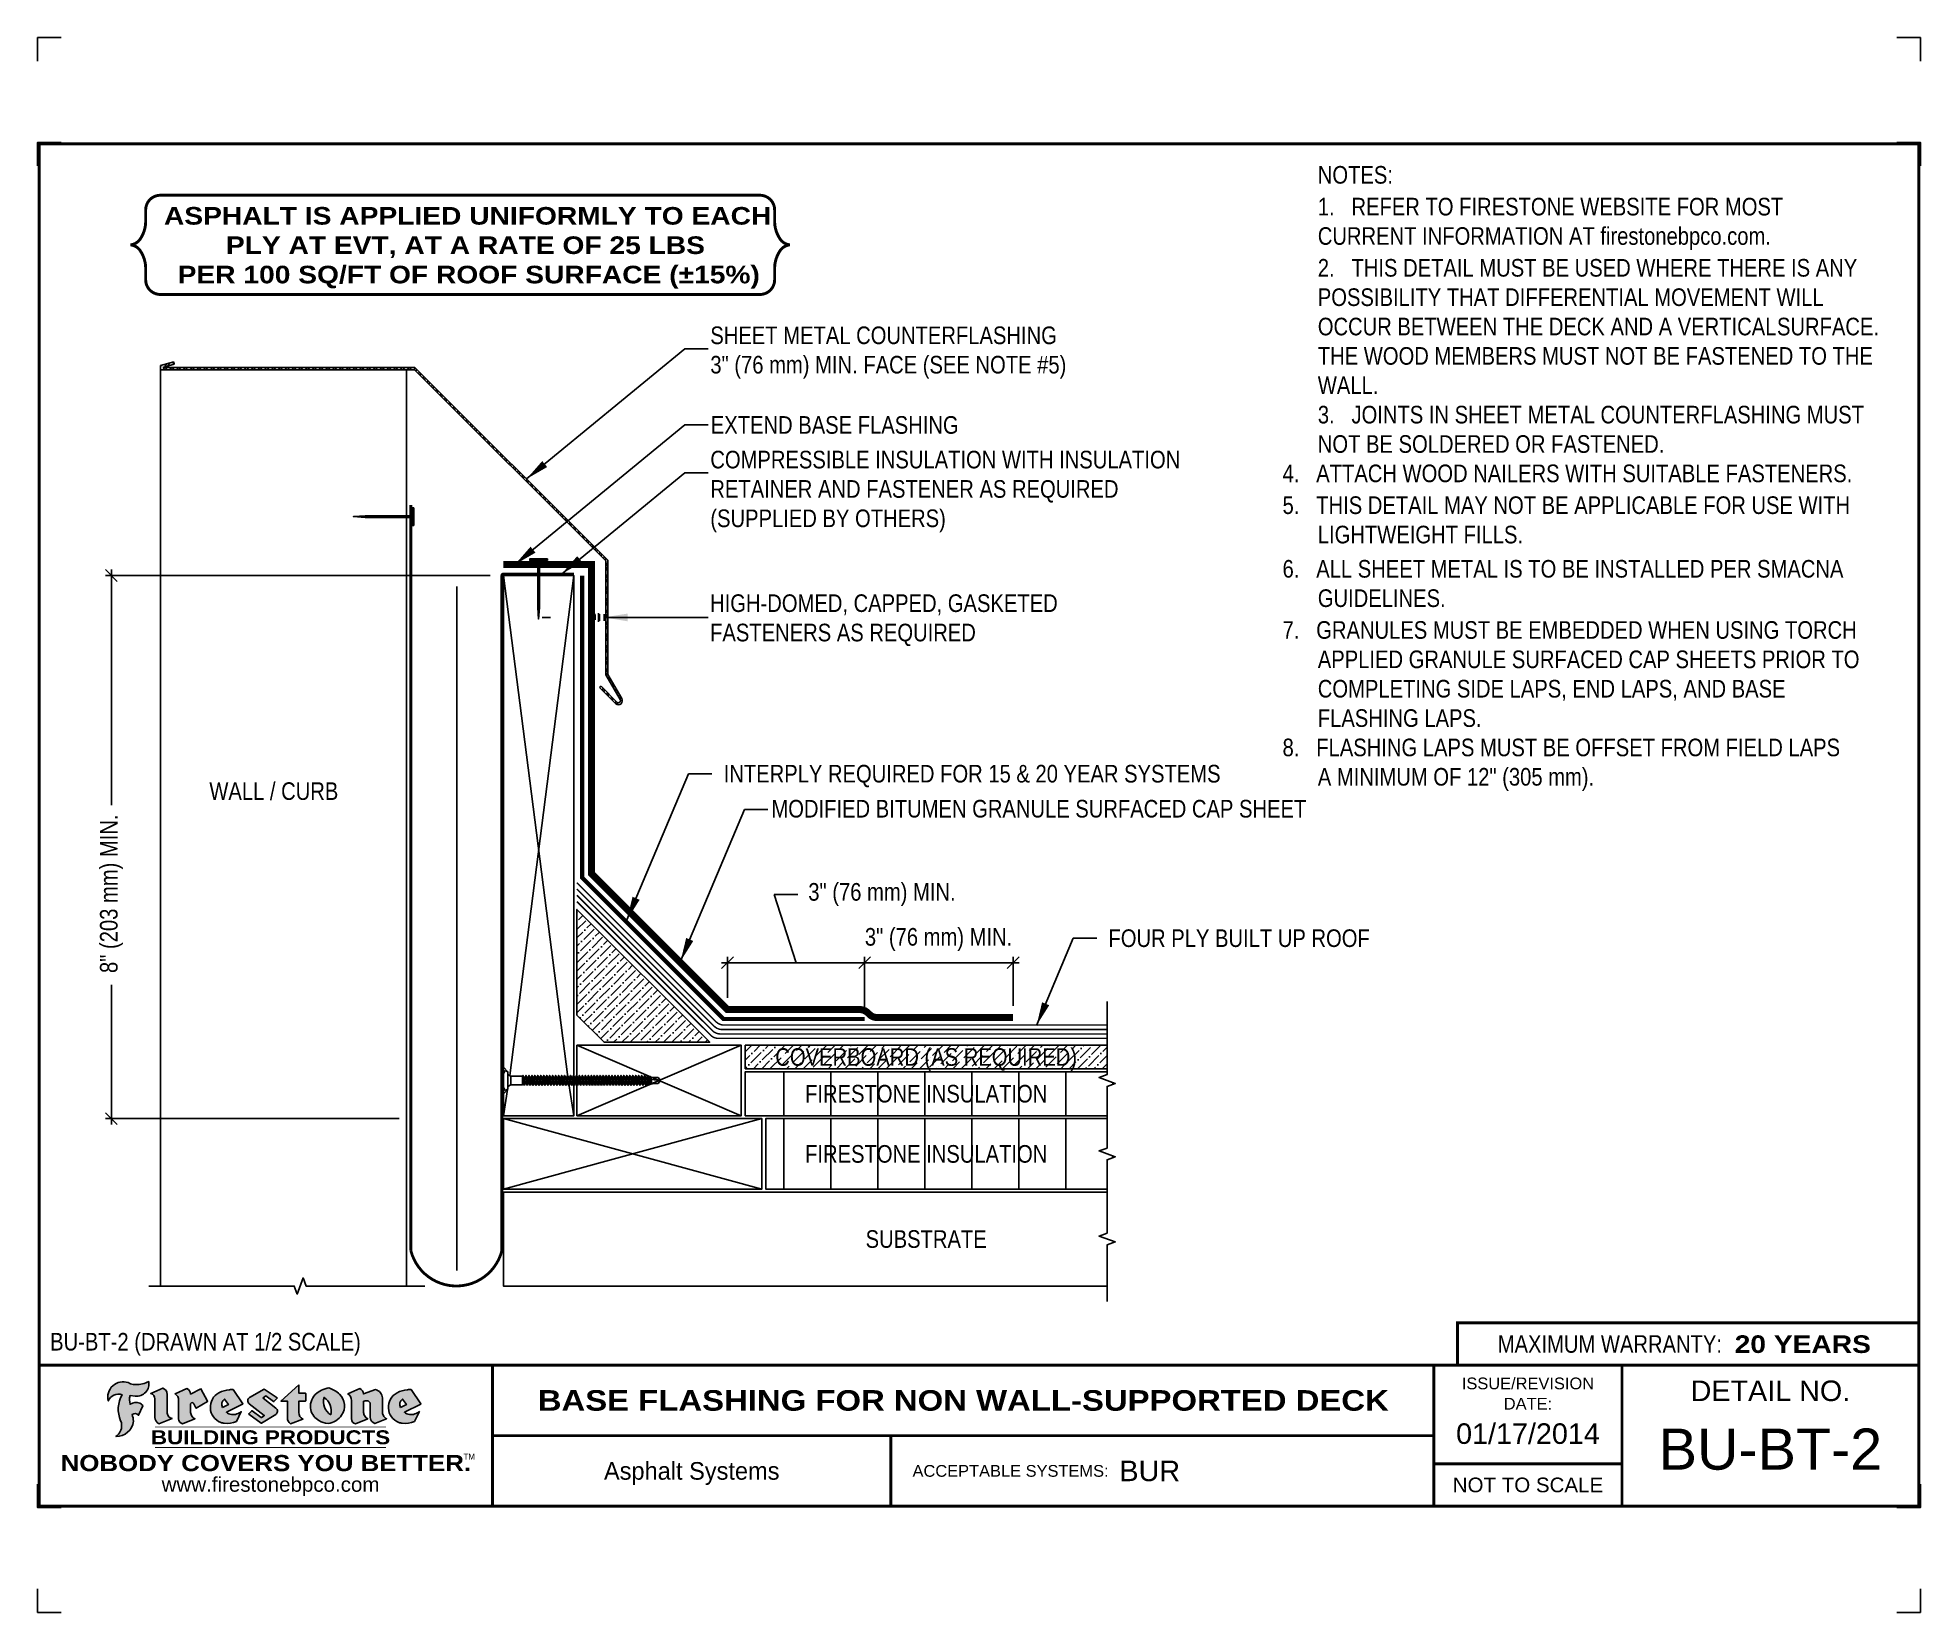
# Model space of a CAD drawing. Header units: inches. Extents: x -741.7 to -721.6, y -77.9 to -61.2.
import ezdxf
from ezdxf.enums import TextEntityAlignment as Align

# ---------------------------------------------------------------- set-up
doc = ezdxf.new("R2010")
doc.units = ezdxf.units.IN
doc.header["$MEASUREMENT"] = 0
doc.layers.get('0').update_dxf_attribs({"linetype": 'CONTINUOUS'})
doc.layers.get('DEFPOINTS').update_dxf_attribs({"linetype": 'CONTINUOUS'})
for name, color, linetype in [('FSBP-ACCESSORY-FIRESTONE', 7, 'CONTINUOUS'), ('FSBP-ACCESSORY-OTHER', 7, 'CONTINUOUS'), ('FSBP-ANNO-LABEL', 7, 'CONTINUOUS'), ('FSBP-ANNO-NOTE', 7, 'CONTINUOUS'), ('FSBP-COVERBOARD_CANT', 46, 'CONTINUOUS'), ('FSBP-INSULATION', 7, 'CONTINUOUS'), ('FSBP-MEMBRANE', 7, 'CONTINUOUS'), ('FSBP-SUBSTRATE-GENERIC', 9, 'CONTINUOUS'), ('FSBP-TTLB', 7, 'CONTINUOUS'), ('FSBP-TTLB-BORDER', 7, 'CONTINUOUS'), ('FSBP-TTLB-TEXT', 7, 'CONTINUOUS'), ('FSBP-WALL-CURB', 9, 'CONTINUOUS'), ('FSBP-WOOD', 7, 'CONTINUOUS')]:
    doc.layers.add(name, color=color, linetype=linetype)
doc.styles.add('ARIAL', font='arial.ttf')
doc.styles.add('ARIAL_BOLD', font='')
doc.styles.add('ARIAL_NAR', font='ARIALN.TTF')
doc.styles.add('BANKGOTHIC', font='bgothm.ttf')
doc.styles.add('FSBP_ARIAL_NAR', font='ARIALN.TTF')
doc.styles.get('ARIAL_BOLD').set_extended_font_data('Arial Black')
doc.linetypes.add('BATTING', pattern='A,0.0001,-0.1,[134,ltypeshp.shx,S=0.1,R=0,X=-0.1,Y=0],-0.2,[134,ltypeshp.shx,S=0.1,R=180,X=0.1,Y=0],-0.1', length=0.4001)
doc.dimstyles.new('FSBP-DIM', dxfattribs={"dimtxt": 0.1875, "dimasz": 0.125, "dimexe": 0.0625, "dimexo": 0.125, "dimgap": 0.125, "dimtad": 0, "dimdec": 0, "dimzin": 1, "dimdsep": 46, "dimlunit": 4, "dimtxsty": 'ARIAL_NAR', "dimblk": 'OBLIQUE', "dimcen": 0.09375, "dimdle": 0.0625, "dimclrd": 256, "dimclre": 256, "dimclrt": 256, "dimadec": 0, "dimazin": 0, "dimtfac": 1, "dimtdec": 0, "dimtmove": 1, "dimatfit": 3, "dimfxl": 0, "dimtolj": 1, "dimtzin": 0, "dimlwd": -1, "dimlwe": -1, "dimarcsym": 0})
doc.dimstyles.new('FSBP-LEADER', dxfattribs={"dimtxt": 0.1875, "dimasz": 0.25, "dimexe": 0.0625, "dimexo": 0.125, "dimgap": 0.125, "dimtad": 0, "dimtih": 1, "dimtoh": 1, "dimdec": 4, "dimzin": 0, "dimdsep": 46, "dimlunit": 4, "dimtxsty": 'ARIAL_NAR', "dimcen": 0.09375, "dimclrd": 256, "dimclre": 256, "dimclrt": 256, "dimadec": 0, "dimazin": 0, "dimtfac": 1, "dimtdec": 4, "dimtofl": 0, "dimtmove": 0, "dimatfit": 3, "dimfxl": 0, "dimtolj": 1, "dimtzin": 0, "dimlwd": -1, "dimlwe": -1, "dimarcsym": 0})
pattern_1 = [(45, (-726.5178603907489, 26.92710630815978), (0.03314563036811942, 0.1215339780164378), [0.15625, -0.03125, 0, -0.03125])]

msp = doc.modelspace()

# ---------------------------------------------------------------- texts
at = {"layer": 'DEFPOINTS', "style": 'ARIAL_NAR'}
msp.add_text('BU-BT-2 (DRAWN AT 1/2 SCALE)', height=0.1875, dxfattribs=at).set_placement((-741.5198163187682, -75.06840324835517), align=Align.MIDDLE_LEFT)
at = {"layer": 'FSBP-ANNO-LABEL', "style": 'ARIAL_NAR'}
for s, p in [('EXTEND BASE FLASHING', (-734.4906155482586, -65.31028049257525)), ('INTERPLY REQUIRED FOR 15 & 20 YEAR SYSTEMS', (-734.3534811145713, -69.02219591001935)), ('FOUR PLY BUILT UP ROOF', (-730.2594964876769, -70.77312241474252))]:
    msp.add_text(s, height=0.1875, dxfattribs=at).set_placement(p, align=Align.MIDDLE_LEFT)
for s, p in [('WALL / CURB', (-739.1398273720142, -69.20773104840637)), ('FIRESTONE INSULATION', (-732.1989059256273, -72.42850623646993)), ('FIRESTONE INSULATION', (-732.1989059256273, -73.0691312364699)), ('SUBSTRATE', (-732.1989059256273, -73.9753812364699))]:
    msp.add_text(s, height=0.1875, dxfattribs=at).set_placement(p, align=Align.MIDDLE_CENTER)
at = {"layer": 'FSBP-ANNO-LABEL', "char_height": 0.1875, "attachment_point": 1, "style": 'ARIAL_NAR'}
for s, width, insert in [('SHEET METAL COUNTERFLASHING\\P3" (76 mm) MIN. FACE (SEE NOTE #5){\\H1.0222x; }', 3.838321805639339, (-734.4954612258532, -64.26231646279453)), ('COMPRESSIBLE INSULATION WITH INSULATION\\PRETAINER AND FASTENER AS REQUIRED\\P(SUPPLIED BY OTHERS)', 5.006479366930421, (-734.4954612258532, -65.58509363141243)), ('HIGH-DOMED, CAPPED, GASKETED\\PFASTENERS AS REQUIRED{\\H1.0222x; }', 3.741490035522588, (-734.4982400910329, -67.11336750618281)), ('\\pt4.5;MODIFIED BITUMEN GRANULE SURFACED CAP SHEET', 5.721206415582856, (-733.8455269339502, -69.30120550681931))]:
    msp.add_mtext_dynamic_manual_height_columns(s, width=width, gutter_width=5, heights=[0], dxfattribs=dict(at, insert=insert))
at = {"layer": 'FSBP-ANNO-NOTE', "char_height": 0.1875, "attachment_point": 1}
for s, width, heights, insert, style in [('NOTES:\\P{\\H0.083333x;\\P\\pi-0.375,l0.375;}1.   REFER TO FIRESTONE WEBSITE FOR MOST \\P\\pi0;CURRENT INFORMATION AT firestonebpco.com.\\P\\pl0;{\\H0.083333x;\\P\\pi-0.375,l0.375;}2.   THIS DETAIL MUST BE USED WHERE THERE IS ANY POSSIBILITY THAT DIFFERENTIAL MOVEMENT WILL OCCUR BETWEEN THE DECK AND A VERTICAL{\\H0.083333x; }SURFACE.  THE WOOD MEMBERS MUST NOT BE FASTENED TO THE WALL.{\\H0.083333x;\\P}3.   JOINTS IN SHEET METAL COUNTERFLASHING MUST\\P\\pi0;NOT BE SOLDERED OR FASTENED.\\P\\pi-0.375;4.   ATTACH WOOD NAILERS WITH SUITABLE FASTENERS.\\P{\\H0.083333x;\\P}5.   THIS DETAIL MAY NOT BE APPLICABLE FOR USE WITH LIGHTWEIGHT FILLS. \\P{\\H0.083333x;\\P   \\P}6.   ALL SHEET METAL IS TO BE INSTALLED PER SMACNA GUIDELINES. \\P{\\H0.083333x;\\P}7.   GRANULES MUST BE EMBEDDED WHEN USING TORCH APPLIED GRANULE SURFACED CAP SHEETS PRIOR TO COMPLETING SIDE LAPS, END LAPS, AND BASE FLASHING LAPS.\\P8.   FLASHING LAPS MUST BE OFFSET FROM FIELD LAPS\\P\\pi0;A MINIMUM OF 12" (305 mm).', 6.054813424878716, [6.888200246201453], (-728.0322136363393, -62.55407349952111), 'FSBP_ARIAL_NAR'), ('\\pi-0.29536,l0.375;ASPHALT IS APPLIED UNIFORMLY TO EACH\\P\\pi0.36383;PLY AT EVT, AT A RATE OF 25 LBS\\P\\pi-0.14981;PER 100 SQ/FT OF ROOF SURFACE (±15%)', 6.46982238162866, [0.910907846000744], (-740.388518559444, -62.9904740254224), 'ARIAL_BOLD')]:
    msp.add_mtext_dynamic_manual_height_columns(s, width=width, gutter_width=1.09375, heights=heights, dxfattribs=dict(at, insert=insert, style=style))
at = {"layer": 'FSBP-COVERBOARD_CANT', "style": 'ARIAL_NAR'}
msp.add_text('COVERBOARD (AS REQUIRED)', height=0.1875, dxfattribs=at).set_placement((-732.1989059256273, -72.03788123646993), align=Align.MIDDLE_CENTER)

# ---------------------------------------------------------------- blocks, each defined once
blk = doc.blocks.new('FSBP_HOT-DIPPED-NAIL')
at = {"layer": 'FSBP-ACCESSORY-OTHER'}
blk.add_lwpolyline([(0, 0.1875), (0, -0.1875), (-0.03125, -0.1875), (-0.03125000000005684, 0.1875)], close=True, dxfattribs=at)
blk.add_lwpolyline([(0, 0.015625), (1, 0.015625), (1.25, 0), (1, -0.015625), (0, -0.015625)], dxfattribs=at)
blk = doc.blocks.new('FSBP_AP_FASTENER_01')
at = {"layer": 'FSBP-ACCESSORY-FIRESTONE'}
for p, q in [((-0.125, 0.04849224421338505), (-0.09375, -0.01400775578661495)), ((0.09375, -0.01400775578661495), (0.125, 0.04849224421338505)), ((-0.09375, -0.01400775578661495), (-0.09375, -0.264007755786615)), ((-0.09375, -0.01400775578661495), (0.09375, -0.01400775578661495)), ((-0.09375, -0.264007755786615), (-0.0703125, -0.2840970415008996)), ((-0.0703125, -0.3156643085181585), (-0.0703125, -0.3472315755354103)), ((-0.0703125, -0.3787988425526763), (-0.0703125, -0.410366109569928)), ((0.0703125, -0.2955750228038667), (0.0703125, -0.3271422898211327)), ((0.0703125, -0.3587095568383845), (0.0703125, -0.3902768238556433)), ((0.09375, -0.01400775578661495), (0.09375, -0.264007755786615)), ((-0.0703125, -0.4419333765871798), (-0.0703125, -0.4735006436044458)), ((-0.0703125, -0.5050679106216975), (-0.0703125, -0.5366351776389564)), ((-0.0703125, -0.5682024446562153), (-0.0703125, -0.599769711673467)), ((-0.0703125, -0.631336978690733), (-0.0703125, -0.6629042457079848)), ((-0.0703125, -0.6944715127252366), (-0.0703125, -0.7260387797425025)), ((-0.0703125, -0.7576060467597543), (-0.0703125, -0.7891733137770132)), ((0.0703125, -0.4218440908729022), (0.0703125, -0.453411357890154)), ((0.0703125, -0.4849786249074128), (0.0703125, -0.5165458919246717)), ((0.0703125, -0.5481131589419235), (0.0703125, -0.5796804259591894)), ((0.0703125, -0.6112476929764412), (0.0703125, -0.6428149599937001)), ((0.0703125, -0.674382227010959), (0.0703125, -0.7059494940282107)), ((0.0703125, -0.7375167610454696), (0.0703125, -0.7690840280627285)), ((0.0703125, -0.8006512950799802), (0.0703125, -0.8322185620972462)), ((-0.0703125, -0.820740580794272), (-0.0703125, -0.8523078478115238)), ((-0.0703125, -0.8838751148287898), (-0.0703125, -0.9154423818460415)), ((-0.0703125, -0.9470096488632933), (-0.0703125, -0.9785769158805593)), ((-0.0703125, -1.010144182897811), (-0.0703125, -1.04171144991507)), ((-0.0703125, -1.073278716932329), (-0.0703125, -1.104845983949581)), ((-0.0703125, -1.136413250966847), (-0.0703125, -1.167980517984098)), ((-0.0703125, -1.19954778500135), (-0.0703125, -1.231115052018616)), ((0.0703125, -0.863785829114498), (0.0703125, -0.8953530961317568)), ((0.0703125, -0.9269203631490157), (0.0703125, -0.9584876301662675)), ((0.0703125, -0.9900548971835264), (0.0703125, -1.021622164200785)), ((0.0703125, -1.053189431218037), (0.0703125, -1.084756698235303)), ((0.0703125, -1.116323965252555), (0.0703125, -1.147891232269814)), ((0.0703125, -1.179458499287072), (0.0703125, -1.211025766304324)), ((-0.0703125, -1.262682319035868), (-0.0703125, -1.294249586053127)), ((-0.0703125, -1.325816853070386), (-0.0703125, -1.357384120087637)), ((-0.0703125, -1.388951387104903), (-0.0703125, -1.420518654122155)), ((-0.0703125, -1.452085921139407), (-0.0703125, -1.483653188156673)), ((-0.0703125, -1.515220455173925), (-0.0703125, -1.546787722191183)), ((-0.0703125, -1.578354989208442), (-0.0703125, -1.609922256225694)), ((0.0703125, -1.242593033321583), (0.0703125, -1.274160300338842)), ((0.0703125, -1.305727567356094), (0.0703125, -1.33729483437336)), ((0.0703125, -1.368862101390611), (0.0703125, -1.40042936840787)), ((0.0703125, -1.431996635425129), (0.0703125, -1.463563902442381)), ((0.0703125, -1.49513116945964), (0.0703125, -1.526698436476899)), ((0.0703125, -1.558265703494151), (0.0703125, -1.589832970511416)), ((-0.0703125, -1.64148952324296), (-0.0703125, -1.673056790260212)), ((-0.0703125, -1.704624057277464), (-0.0703125, -1.73619132429473)), ((-0.0703125, -1.767758591311981), (-0.0703125, -1.79932585832924)), ((-0.0703125, -1.830893125346499), (-0.0703125, -1.862460392363751)), ((-0.0703125, -1.894027659381017), (-0.0703125, -1.925594926398269)), ((-0.0703125, -1.95716219341552), (-0.0703125, -1.988729460432786)), ((0.0703125, -1.621400237528668), (0.0703125, -1.652967504545927)), ((0.0703125, -1.684534771563186), (0.0703125, -1.716102038580438)), ((0.0703125, -1.747669305597697), (0.0703125, -1.779236572614955)), ((0.0703125, -1.810803839632207), (0.0703125, -1.842371106649473)), ((0.0703125, -1.873938373666725), (0.0703125, -1.905505640683984)), ((0.0703125, -1.937072907701243), (0.0703125, -1.968640174718495)), ((0.0703125, -2.000207441735753), (0.0703125, -2.031774708753012)), ((-0.0703125, -2.020296727450038), (-0.0703125, -2.051863994467297)), ((-0.0703125, -2.083431261484556), (-0.0703125, -2.114998528501808)), ((-0.0703125, -2.146565795519074), (-0.0703125, -2.178133062536325)), ((-0.0703125, -2.209700329553577), (-0.0703125, -2.241267596570843)), ((-0.0703125, -2.272834863588095), (-0.0703125, -2.304402130605354)), ((-0.0703125, -2.335969397622613), (-0.0703125, -2.367536664639864)), ((-0.0703125, -2.39910393165713), (-0.0703125, -2.430671198674382)), ((0.0703125, -2.063341975770264), (0.0703125, -2.09490924278753)), ((0.0703125, -2.126476509804782), (0.0703125, -2.158043776822041)), ((0.0703125, -2.189611043839299), (0.0703125, -2.221178310856551)), ((0.0703125, -2.25274557787381), (0.0703125, -2.284312844891069)), ((0.0703125, -2.315880111908321), (0.0703125, -2.347447378925587)), ((0.0703125, -2.379014645942839), (0.0703125, -2.410581912960097)), ((-0.0703125, -2.462238465691634), (-0.0703125, -2.4938057327089)), ((-0.0703125, -2.525372999726152), (-0.0703125, -2.55694026674341)), ((-0.0703125, -2.588507533760669), (-0.0703125, -2.620074800777921)), ((-0.0703125, -2.651642067795187), (-0.0703125, -2.683209334812439)), ((-0.0703125, -2.714776601829691), (-0.0703125, -2.746343868846957)), ((-0.0703125, -2.777911135864208), (-0.0703125, -2.809478402881467)), ((0.0703125, -2.442149179977356), (0.0703125, -2.473716446994608)), ((0.0703125, -2.505283714011867), (0.0703125, -2.536850981029126)), ((0.0703125, -2.568418248046378), (0.0703125, -2.599985515063644)), ((0.0703125, -2.631552782080895), (0.0703125, -2.663120049098154)), ((0.0703125, -2.694687316115413), (0.0703125, -2.726254583132665)), ((0.0703125, -2.757821850149924), (0.0703125, -2.789389117167183)), ((-0.0703125, -2.841045669898726), (-0.0703125, -2.872612936915978)), ((-0.0703125, -2.904180203933244), (-0.0703125, -2.935747470950496)), ((-0.0703125, -2.967314737967747), (-0.0703125, -2.998882004985013)), ((-0.0625, -3.154632755786622), (-0.0625, -3.013549567065063)), ((0, -3.201507755786615), (-0.06250000000001421, -3.154632755786615)), ((0, -3.201507755786615), (0.02460623630038583, -3.00110581902215)), ((0.0625, -3.154632755786615), (0, -3.201507755786615)), ((0.0625, -3.154632755786601), (0.0625, -2.995692424207924)), ((0.0703125, -2.820956384184434), (0.0703125, -2.8525236512017)), ((0.0703125, -2.884090918218952), (0.0703125, -2.915658185236211)), ((0.0703125, -2.94722545225347), (0.0703125, -2.978792719270722))]:
    blk.add_line(p, q, dxfattribs=at)
blk.add_lwpolyline([(0.1875, 0.04849224421338505, 0.1250000000000271), (0.203125, 0.110992244213385), (0.140625, 0.142242244213385), (-0.140625, 0.142242244213385), (-0.203125, 0.110992244213385, 0.1250000000000271), (-0.1875, 0.04849224421338505)], format="xyb", close=True, dxfattribs=at)
for points in [[(-0.109375, -0.3054610321523867), (-0.0703125, -0.2840970415008996), (0.0703125, -0.264007755786615), (0.109375, -0.2742110321523867), (0.0703125, -0.2955750228038667), (-0.0703125, -0.3156643085181585)], [(-0.109375, -0.3685955661869045), (-0.0703125, -0.3472315755354103), (0.0703125, -0.3271422898211327), (0.109375, -0.3373455661869045), (0.0703125, -0.3587095568383845), (-0.0703125, -0.3787988425526763)], [(-0.109375, -0.431730100221408), (-0.0703125, -0.410366109569928), (0.0703125, -0.3902768238556433), (0.109375, -0.400480100221408), (0.0703125, -0.4218440908729022), (-0.0703125, -0.4419333765871798)], [(-0.109375, -0.4948646342559258), (-0.0703125, -0.4735006436044458), (0.0703125, -0.453411357890154), (0.109375, -0.4636146342559258), (0.0703125, -0.4849786249074128), (-0.0703125, -0.5050679106216975)], [(-0.109375, -0.5579991682904435), (-0.0703125, -0.5366351776389564), (0.0703125, -0.5165458919246717), (0.109375, -0.5267491682904435), (0.0703125, -0.5481131589419235), (-0.0703125, -0.5682024446562153)], [(-0.109375, -0.6211337023249612), (-0.0703125, -0.599769711673467), (0.0703125, -0.5796804259591894), (0.109375, -0.5898837023249612), (0.0703125, -0.6112476929764412), (-0.0703125, -0.631336978690733)], [(-0.109375, -0.6842682363594648), (-0.0703125, -0.6629042457079848), (0.0703125, -0.6428149599937001), (0.109375, -0.6530182363594648), (0.0703125, -0.674382227010959), (-0.0703125, -0.6944715127252366)], [(-0.109375, -0.7474027703939825), (-0.0703125, -0.7260387797425025), (0.0703125, -0.7059494940282107), (0.109375, -0.7161527703939825), (0.0703125, -0.7375167610454696), (-0.0703125, -0.7576060467597543)], [(-0.109375, -0.8105373044285002), (-0.0703125, -0.7891733137770132), (0.0703125, -0.7690840280627285), (0.109375, -0.7792873044285002), (0.0703125, -0.8006512950799802), (-0.0703125, -0.820740580794272)], [(-0.109375, -0.873671838463018), (-0.0703125, -0.8523078478115238), (0.0703125, -0.8322185620972462), (0.109375, -0.842421838463018), (0.0703125, -0.863785829114498), (-0.0703125, -0.8838751148287898)], [(-0.109375, -0.9368063724975215), (-0.0703125, -0.9154423818460415), (0.0703125, -0.8953530961317568), (0.109375, -0.9055563724975215), (0.0703125, -0.9269203631490157), (-0.0703125, -0.9470096488632933)], [(-0.109375, -0.9999409065320393), (-0.0703125, -0.9785769158805593), (0.0703125, -0.9584876301662675), (0.109375, -0.9686909065320393), (0.0703125, -0.9900548971835264), (-0.0703125, -1.010144182897811)], [(-0.109375, -1.063075440566557), (-0.0703125, -1.04171144991507), (0.0703125, -1.021622164200785), (0.109375, -1.031825440566557), (0.0703125, -1.053189431218037), (-0.0703125, -1.073278716932329)], [(-0.109375, -1.126209974601075), (-0.0703125, -1.104845983949581), (0.0703125, -1.084756698235303), (0.109375, -1.094959974601075), (0.0703125, -1.116323965252555), (-0.0703125, -1.136413250966847)], [(-0.109375, -1.189344508635578), (-0.0703125, -1.167980517984098), (0.0703125, -1.147891232269814), (0.109375, -1.158094508635578), (0.0703125, -1.179458499287072), (-0.0703125, -1.19954778500135)], [(-0.109375, -1.252479042670096), (-0.0703125, -1.231115052018616), (0.0703125, -1.211025766304324), (0.109375, -1.221229042670096), (0.0703125, -1.242593033321583), (-0.0703125, -1.262682319035868)], [(-0.109375, -1.315613576704614), (-0.0703125, -1.294249586053127), (0.0703125, -1.274160300338842), (0.109375, -1.284363576704614), (0.0703125, -1.305727567356094), (-0.0703125, -1.325816853070386)], [(-0.109375, -1.378748110739132), (-0.0703125, -1.357384120087637), (0.0703125, -1.33729483437336), (0.109375, -1.347498110739132), (0.0703125, -1.368862101390611), (-0.0703125, -1.388951387104903)], [(-0.109375, -1.441882644773635), (-0.0703125, -1.420518654122155), (0.0703125, -1.40042936840787), (0.109375, -1.410632644773635), (0.0703125, -1.431996635425129), (-0.0703125, -1.452085921139407)], [(-0.109375, -1.505017178808153), (-0.0703125, -1.483653188156673), (0.0703125, -1.463563902442381), (0.109375, -1.473767178808153), (0.0703125, -1.49513116945964), (-0.0703125, -1.515220455173925)], [(-0.109375, -1.568151712842671), (-0.0703125, -1.546787722191183), (0.0703125, -1.526698436476899), (0.109375, -1.536901712842671), (0.0703125, -1.558265703494151), (-0.0703125, -1.578354989208442)], [(-0.109375, -1.631286246877188), (-0.0703125, -1.609922256225694), (0.0703125, -1.589832970511416), (0.109375, -1.600036246877188), (0.0703125, -1.621400237528668), (-0.0703125, -1.64148952324296)], [(-0.109375, -1.694420780911692), (-0.0703125, -1.673056790260212), (0.0703125, -1.652967504545927), (0.109375, -1.663170780911692), (0.0703125, -1.684534771563186), (-0.0703125, -1.704624057277464)], [(-0.109375, -1.75755531494621), (-0.0703125, -1.73619132429473), (0.0703125, -1.716102038580438), (0.109375, -1.72630531494621), (0.0703125, -1.747669305597697), (-0.0703125, -1.767758591311981)], [(-0.109375, -1.820689848980727), (-0.0703125, -1.79932585832924), (0.0703125, -1.779236572614955), (0.109375, -1.789439848980727), (0.0703125, -1.810803839632207), (-0.0703125, -1.830893125346499)], [(-0.109375, -1.883824383015245), (-0.0703125, -1.862460392363751), (0.0703125, -1.842371106649473), (0.109375, -1.852574383015245), (0.0703125, -1.873938373666725), (-0.0703125, -1.894027659381017)], [(-0.109375, -1.946958917049749), (-0.0703125, -1.925594926398269), (0.0703125, -1.905505640683984), (0.109375, -1.915708917049749), (0.0703125, -1.937072907701243), (-0.0703125, -1.95716219341552)], [(-0.109375, -2.010093451084266), (-0.0703125, -1.988729460432786), (0.0703125, -1.968640174718495), (0.109375, -1.978843451084266), (0.0703125, -2.000207441735753), (-0.0703125, -2.020296727450038)], [(-0.109375, -2.073227985118784), (-0.0703125, -2.051863994467297), (0.0703125, -2.031774708753012), (0.109375, -2.041977985118784), (0.0703125, -2.063341975770264), (-0.0703125, -2.083431261484556)], [(-0.109375, -2.136362519153302), (-0.0703125, -2.114998528501808), (0.0703125, -2.09490924278753), (0.109375, -2.105112519153302), (0.0703125, -2.126476509804782), (-0.0703125, -2.146565795519074)], [(-0.109375, -2.199497053187805), (-0.0703125, -2.178133062536325), (0.0703125, -2.158043776822041), (0.109375, -2.168247053187805), (0.0703125, -2.189611043839299), (-0.0703125, -2.209700329553577)], [(-0.109375, -2.262631587222323), (-0.0703125, -2.241267596570843), (0.0703125, -2.221178310856551), (0.109375, -2.231381587222323), (0.0703125, -2.25274557787381), (-0.0703125, -2.272834863588095)], [(-0.109375, -2.325766121256841), (-0.0703125, -2.304402130605354), (0.0703125, -2.284312844891069), (0.109375, -2.294516121256841), (0.0703125, -2.315880111908321), (-0.0703125, -2.335969397622613)], [(-0.109375, -2.388900655291359), (-0.0703125, -2.367536664639864), (0.0703125, -2.347447378925587), (0.109375, -2.357650655291359), (0.0703125, -2.379014645942839), (-0.0703125, -2.39910393165713)], [(-0.109375, -2.452035189325862), (-0.0703125, -2.430671198674382), (0.0703125, -2.410581912960097), (0.109375, -2.420785189325862), (0.0703125, -2.442149179977356), (-0.0703125, -2.462238465691634)], [(-0.109375, -2.51516972336038), (-0.0703125, -2.4938057327089), (0.0703125, -2.473716446994608), (0.109375, -2.48391972336038), (0.0703125, -2.505283714011867), (-0.0703125, -2.525372999726152)], [(-0.109375, -2.578304257394898), (-0.0703125, -2.55694026674341), (0.0703125, -2.536850981029126), (0.109375, -2.547054257394898), (0.0703125, -2.568418248046378), (-0.0703125, -2.588507533760669)], [(-0.109375, -2.641438791429415), (-0.0703125, -2.620074800777921), (0.0703125, -2.599985515063644), (0.109375, -2.610188791429415), (0.0703125, -2.631552782080895), (-0.0703125, -2.651642067795187)], [(-0.109375, -2.704573325463919), (-0.0703125, -2.683209334812439), (0.0703125, -2.663120049098154), (0.109375, -2.673323325463919), (0.0703125, -2.694687316115413), (-0.0703125, -2.714776601829691)], [(-0.109375, -2.767707859498437), (-0.0703125, -2.746343868846957), (0.0703125, -2.726254583132665), (0.109375, -2.736457859498437), (0.0703125, -2.757821850149924), (-0.0703125, -2.777911135864208)], [(-0.109375, -2.830842393532954), (-0.0703125, -2.809478402881467), (0.0703125, -2.789389117167183), (0.109375, -2.799592393532954), (0.0703125, -2.820956384184434), (-0.0703125, -2.841045669898726)], [(-0.109375, -2.893976927567472), (-0.0703125, -2.872612936915978), (0.0703125, -2.8525236512017), (0.109375, -2.862726927567472), (0.0703125, -2.884090918218952), (-0.0703125, -2.904180203933244)], [(-0.099609375, -2.955716372316267), (-0.0703125, -2.935747470950496), (0.0703125, -2.915658185236211), (0.099609375, -2.927256550887698), (0.0703125, -2.94722545225347), (-0.0703125, -2.967314737967747)], [(-0.0849609375, -3.008866455667892), (-0.0703125, -2.998882004985013), (0.0703125, -2.978792719270722), (0.0849609375, -2.984591902096462), (0.0703125, -2.994576352779355), (-0.0703125, -3.014665638493632)]]:
    blk.add_lwpolyline(points, close=True, dxfattribs=at)
blk.add_lwpolyline([(-0.09375, -0.264007755786615), (0.09375, -0.264007755786615)], dxfattribs=at)
blk = doc.blocks.new('FSBP_AG_FASTENER')
at = {"layer": 'FSBP-ACCESSORY-FIRESTONE'}
for points in [[(-0.25, -0.09375), (-0.25, 0.09375)], [(-0.125, 0.09375), (-0.125, -0.09375)], [(-0.09375, 0.125), (-0.09375, -0.125)], [(0.004680429791221741, 0.06249999999999289), (0, 0.07107394473515427)], [(0, 0.06249999999999289), (-2.842170943040401e-14, -0.0625), (0.02558858882824211, -0.109375), (0.03125, -0.0625)], [(2.842170943040401e-14, 0.01100984546043549), (0.02558858882824211, -0.109375)], [(1.267965214895611, 2.131628207280301e-14), (1.5, 0)]]:
    blk.add_lwpolyline(points, dxfattribs=at)
blk = doc.blocks.new('_OBLIQUE')
at = {"color": 0, "linetype": 'ByBlock'}
blk.add_line((-0.5, -0.5), (0.5, 0.5), dxfattribs=at)
blk = doc.blocks.new('*D15')
at = {"layer": 'DEFPOINTS', "color": 0, "transparency": 16777216}
for p in [(-736.7132357180453, -66.91294755021687), (-740.8676821049453, -72.6941312364699), (-737.6819857180453, -72.6941312364699)]:
    blk.add_point(p, dxfattribs=at)
at = {"layer": 'FSBP-ANNO-LABEL', "transparency": 16777216}
for p, q in [((-740.8676821049453, -66.85044755021687), (-740.8676821049453, -69.35827618862825)), ((-736.8382357180453, -66.91294755021687), (-740.9301821049453, -66.91294755021687)), ((-740.8676821049453, -72.7566312364699), (-740.8676821049453, -71.26878949012894)), ((-737.8069857180453, -72.6941312364699), (-740.9301821049453, -72.6941312364699))]:
    blk.add_line(p, q, dxfattribs=at)
at = {"layer": 'FSBP-ANNO-LABEL', "transparency": 16777216, "xscale": 0.125, "yscale": 0.125, "zscale": 0.125}
for p, rotation in [((-740.8676821049453, -66.91294755021687), 90), ((-740.8676821049453, -72.6941312364699), 270)]:
    blk.add_blockref('_OBLIQUE', p, dxfattribs=dict(at, rotation=rotation))
at = {"layer": 'FSBP-ANNO-LABEL', "transparency": 16777216, "insert": (-740.8676821049453, -71.14378949012907), "char_height": 0.1875, "attachment_point": 4, "rotation": 90, "style": 'ARIAL_NAR'}
blk.add_mtext('\\A1;8" (203 mm) MIN.', dxfattribs=at)
blk = doc.blocks.new('*D11')
at = {"layer": 'DEFPOINTS', "color": 0, "transparency": 16777216}
for p in [(-734.3128160776308, -71.0349240811031), (-734.3128160776308, -71.53288123646996), (-732.8544963173447, -71.63350623646994)]:
    blk.add_point(p, dxfattribs=at)
at = {"layer": 'FSBP-ANNO-LABEL', "transparency": 16777216}
for p, q in [((-733.5836561974877, -71.0349240811031), (-733.8149074955727, -70.30839074395408)), ((-733.8149074955727, -70.30839074395408), (-733.5649074955727, -70.30839074395408)), ((-732.7919963173447, -71.0349240811031), (-734.3753160776308, -71.0349240811031)), ((-734.3128160776308, -71.40788123646996), (-734.3128160776308, -70.9724240811031)), ((-732.8544963173447, -71.50850623646994), (-732.8544963173447, -70.9724240811031))]:
    blk.add_line(p, q, dxfattribs=at)
at = {"layer": 'FSBP-ANNO-LABEL', "transparency": 16777216, "xscale": 0.125, "yscale": 0.125, "zscale": 0.125, "rotation": 180}
blk.add_blockref('_OBLIQUE', (-734.3128160776308, -71.0349240811031), dxfattribs=at)
at = {"layer": 'FSBP-ANNO-LABEL', "transparency": 16777216, "xscale": 0.125, "yscale": 0.125, "zscale": 0.125}
blk.add_blockref('_OBLIQUE', (-732.8544963173447, -71.0349240811031), dxfattribs=at)
at = {"layer": 'FSBP-ANNO-LABEL', "transparency": 16777216, "insert": (-732.6693796988469, -70.30839074395408), "char_height": 0.1875, "attachment_point": 5, "style": 'ARIAL_NAR'}
blk.add_mtext('\\A1;3" (76 mm) MIN.', dxfattribs=at)
blk = doc.blocks.new('*D12')
at = {"layer": 'DEFPOINTS', "color": 0, "transparency": 16777216}
for p in [(-732.8544963173447, -71.03492408110309), (-732.8544963173447, -71.63350623646994), (-731.2737977242159, -71.6185062364699)]:
    blk.add_point(p, dxfattribs=at)
at = {"layer": 'FSBP-ANNO-LABEL', "transparency": 16777216}
for p, q in [((-731.2112977242159, -71.03492408110309), (-732.9169963173447, -71.03492408110309)), ((-732.8544963173447, -71.50850623646994), (-732.8544963173447, -70.97242408110309)), ((-731.2737977242159, -71.4935062364699), (-731.2737977242159, -70.97242408110309))]:
    blk.add_line(p, q, dxfattribs=at)
at = {"layer": 'FSBP-ANNO-LABEL', "transparency": 16777216, "xscale": 0.125, "yscale": 0.125, "zscale": 0.125, "rotation": 180}
blk.add_blockref('_OBLIQUE', (-732.8544963173447, -71.03492408110309), dxfattribs=at)
at = {"layer": 'FSBP-ANNO-LABEL', "transparency": 16777216, "xscale": 0.125, "yscale": 0.125, "zscale": 0.125}
blk.add_blockref('_OBLIQUE', (-731.2737977242159, -71.03492408110309), dxfattribs=at)
at = {"layer": 'FSBP-ANNO-LABEL', "transparency": 16777216, "insert": (-732.0672710360304, -70.78702721944137), "char_height": 0.1875, "attachment_point": 5, "style": 'ARIAL_NAR'}
blk.add_mtext('\\A1;3" (76 mm) MIN.', dxfattribs=at)
blk = doc.blocks.new('TTLB-ASPHALT_1')
at = {"layer": 'FSBP-TTLB-TEXT'}
h = blk.add_hatch(color=1, dxfattribs=at)
edge = h.paths.add_edge_path()
edge.add_arc((1.037309769669577, -0.1982514792917272), 0.1319107607348553, 264.0410451462098, 370.3106169565175)
edge.add_arc((1.027551646585692, 0.1214293576525733), 0.3273056962876235, 270.05058356628535, 295.23459397187514, ccw=False)
edge.add_arc((1.022801957313334, -0.06680179986895496), 0.1391656561713503, 249.3281275763668, 272.0749124149863, ccw=False)
edge.add_line((0.9736743133014443, -0.1970076156048179), (0.9474927838574558, -0.1852745150568325))
edge.add_arc((0.8939498971398336, -0.3394262635682139), 0.1631857907024099, 70.84590087378872, 194.3325259843273)
edge.add_arc((0.8444260109029358, -0.4259936440910792), 0.1179914261095279, 70.96950098067128, 156.9641407594482, ccw=False)
edge.add_arc((1.153141409296893, -0.4684497516079489), 0.3110405457095052, 150.323113748316, 203.2084295854517)
edge.add_arc((0.7562495500623072, -0.6412608153899839), 0.1218587156617311, 0.8849157075190988, 24.346689398949877, ccw=False)
edge.add_arc((0.749378166569727, -0.6475258110744306), 0.1289731377238325, -58.36655102076742, 3.6216782311386737, ccw=False)
edge.add_arc((0.825669902954445, -0.5792158350996175), 0.1783301886510355, 267.2205474105585, 354.1381621173521)
edge.add_arc((0.7903121048625223, -0.6011409294291781), 0.2127878929608591, 0.9996158580669169, 21.00503380861242)
edge.add_arc((1.018807122639402, -0.5666691048185157), 0.0513639566841585, 40.821177131732725, 125.52727787225791, ccw=False)
edge.add_line((1.057676976260041, -0.5330924682126437), (1.102776947655911, -0.4308018311949837))
edge.add_arc((1.040858222524662, -0.4699705673995993), 0.07326744446031509, 32.31675181867256, 66.31481236598174)
edge.add_arc((1.03226251882532, -0.5063316993097686), 0.1102246948011782, 69.8179132332389, 125.254734720681)
edge.add_arc((1.127708877207283, -0.3689593535312383), 0.1659710644737306, 164.1569669952081, 196.5811013160487, ccw=False)
edge.add_line((0.9680425188342383, -0.3236487780942383), (1.023615334387159, -0.3294494641845773))
h = blk.add_hatch(color=1, dxfattribs=at)
edge = h.paths.add_edge_path()
edge.add_line((1.275239419159561, -0.6223407783464694), (1.415345367376062, -0.5660418822574371))
edge.add_arc((1.421019305783972, -0.5090099247487814), 0.05731350411836947, 181.9717871001989, 264.31851000495806, ccw=False)
edge.add_line((1.363739737527226, -0.5109819325197265), (1.363412352251203, -0.3102363679013962))
edge.add_arc((1.294263659668758, -0.3103491388304036), 0.06914878453844908, 0.0934405599591014, 72.42834396969012)
edge.add_line((1.315139561173908, -0.2444268274366692), (1.186839444240604, -0.3024209471341379))
edge.add_arc((1.175246268095293, -0.3585110609420923), 0.05727567197445628, -0.017399788185912257, 78.322067691347, ccw=False)
edge.add_line((1.232521937428658, -0.3585284546236807), (1.232574268422297, -0.555126496687123))
edge.add_arc((1.305699496415485, -0.5558575689677241), 0.07312888236350451, 179.4272023230205, 245.3845503102953)
h = blk.add_hatch(color=1, dxfattribs=at)
edge = h.paths.add_edge_path()
edge.add_line((1.792026821926584, -0.3839679064720229), (1.722158956877934, -0.2518542302253621))
edge.add_arc((1.720119655279632, -0.2529327078887889), 0.002306916790721916, 27.87197133405528, 117.3766794470726)
edge.add_line((1.719058846382097, -0.250884159729182), (1.610638460368705, -0.3070279753467702))
edge.add_arc((1.547088841662969, -0.306102665849437), 0.06355635479880158, 359.165808011073, 425.8793658831422)
edge.add_line((1.573061729235633, -0.2480956029480268), (1.446879247402876, -0.3051325108639702))
edge.add_arc((1.407812067100195, -0.3703571330466247), 0.07602957263902092, -3.441403975725109, 59.07992244284969, ccw=False)
edge.add_line((1.483704536400296, -0.3749210150788969), (1.483704536400296, -0.5723838140635706))
edge.add_arc((1.540537465180449, -0.5682544061150878), 0.05698275005415228, 184.1557352478595, 255.3066498366543)
edge.add_line((1.526084036778343, -0.6233736605654059), (1.657291340682093, -0.570650514527486))
edge.add_arc((1.688298576827208, -0.502139038842401), 0.07520153584805701, 207.5160880841914, 245.649226723163, ccw=False)
edge.add_arc((1.721050197024908, -0.491448816845633), 0.1093332836229113, 179.4823365255141, 204.5537900001094, ccw=False)
edge.add_line((1.611721375809452, -0.4904610114968335), (1.611721375809452, -0.4126404716788983))
edge.add_arc((1.628589765097189, -0.4141592990360436), 0.01693662875851165, 28.356188110622497, 174.8549701683584, ccw=False)
edge.add_arc((1.627340435522399, -0.4197189881350454), 0.02111886817708033, 22.216893572439517, 40.10213956426492, ccw=False)
edge.add_line((1.646891420738257, -0.4117336534413738), (1.666638796144639, -0.4549750258192233))
edge.add_arc((1.668737246926753, -0.4540167099035415), 0.002306916790685597, 204.5451281842828, 299.6323508190067)
edge.add_line((1.669877862091766, -0.4560219186518992), (1.791128135493295, -0.3870515928837648))
edge.add_line((1.791128135493295, -0.3870515928837648), (1.792026821926584, -0.3839679064720229))
h = blk.add_hatch(color=1, dxfattribs=at)
h.paths.add_polyline_path([(2.063388732080512, -0.2583237030618903, 0.02524281661523788), (2.025024361750752, -0.2610532129309178, 0.1213611957758757), (1.901773912052249, -0.3008158885520373, 0.6151668103976068), (1.93274136141747, -0.6099060679591872, 0.05306812109568645), (1.967936229862175, -0.617865745600497, 0.1150932231766138), (2.099126721549737, -0.5994933789882708), (2.151195569562105, -0.4944891916583316, -0.08755405562188731), (2.104230609512001, -0.5187113292177372, -0.265591761123442), (1.992692314386659, -0.5010701623316862), (2.165347897647223, -0.4141184325909109, 0.4518949533370738), (2.166222728871162, -0.4107679608846269)])
h.paths.add_polyline_path([(2.014217313945437, -0.4188965037300676), (1.951113654018855, -0.4515330109460507, -0.3720533890450154), (1.973177450672722, -0.3607130665457561)], flags=16)
h = blk.add_hatch(color=1, dxfattribs=at)
edge = h.paths.add_edge_path()
edge.add_arc((2.260407392426799, -0.3775796671688738), 0.0415245022322573, 123.20805433950699, 232.2027298779723, ccw=False)
edge.add_line((2.237665217914071, -0.3428366421988329), (2.393535971665983, -0.2540943745380986))
edge.add_arc((2.394677353533154, -0.2560991469722467), 0.00230691679074142, 55.64644466176969, 119.65426054492929, ccw=False)
edge.add_line((2.395979141996861, -0.2541946229174954), (2.531809646140459, -0.3470380726374032))
edge.add_arc((2.530468902927936, -0.3489153772789848), 0.00230691679070047, -42.73110123842042, 54.46613537395791, ccw=False)
edge.add_line((2.532163440279987, -0.3504807552658491), (2.498457913851155, -0.3869673252714421))
edge.add_arc((2.496763376499132, -0.385401947284592), 0.002306916790673087, 233.75270768949161, 317.26889876139137, ccw=False)
edge.add_line((2.495399362263356, -0.38726241234572), (2.413849913492982, -0.3274738082119626))
edge.add_arc((2.412485899257177, -0.3293342732731332), 0.002306916790719977, 53.75270768979654, 124.4135619297866)
edge.add_line((2.41118211687575, -0.3274311136421062), (2.382933981293377, -0.346782838468144))
edge.add_arc((2.384237763674776, -0.3486859980991568), 0.002306916790694806, 124.4135619293765, 231.8459020253658)
edge.add_line((2.382812599816248, -0.3505000469010184), (2.519899969301207, -0.4581994452042721))
edge.add_arc((2.494247019847677, -0.4908523236374407), 0.0415245022322573, -55.21225898295228, 51.84590202520451, ccw=False)
edge.add_line((2.517938320565804, -0.5249552055672808), (2.364434947484597, -0.6179520922513717))
edge.add_arc((2.363239601923482, -0.6159790200102009), 0.002306916790727131, 233.2955624372974, 301.2087215702374, ccw=False)
edge.add_line((2.361860787187538, -0.6178285429225383), (2.231266621301074, -0.5204709167214361))
edge.add_arc((2.232647938930654, -0.518623262347532), 0.002306916790697738, 135.5134179846412, 233.2179869199849, ccw=False)
edge.add_line((2.231002150870836, -0.5170067083764565), (2.262839375599356, -0.4845937328397696))
edge.add_arc((2.264485163659231, -0.4862102868108593), 0.002306916790748635, 53.03528399994502, 135.5134179853723, ccw=False)
edge.add_line((2.265872365996302, -0.4843670465239001), (2.361834678328762, -0.5565872257804898))
edge.add_arc((2.363221880665748, -0.55474398549363), 0.00230691679062697, 233.0352840000717, 302.2362632414427)
edge.add_line((2.36445241715569, -0.5566953042850713), (2.39428499383348, -0.5378823484768844))
edge.add_arc((2.393054457343538, -0.5359310296853721), 0.002306916790685158, 302.2362632406162, 412.202729876843)
edge.add_line((2.394468296066179, -0.5341081404551886), (2.234958295420142, -0.4103916733127022))
h = blk.add_hatch(color=1, dxfattribs=at)
edge = h.paths.add_edge_path()
edge.add_line((2.763460561272041, -0.2072496393923444), (2.763460561272041, -0.2969520779963801))
edge.add_arc((2.765767478062685, -0.2969520779963943), 0.00230691679065842, 179.9999999996471, 269.9999999996471)
edge.add_line((2.765767478062685, -0.2992589947870528), (2.835417693520355, -0.2992589947870528))
edge.add_arc((2.835417693520355, -0.3015659115777538), 0.002306916790701052, 0, 90, ccw=False)
edge.add_line((2.837724610311056, -0.3015659115777538), (2.837724610311056, -0.3790761307453892))
edge.add_arc((2.835417693520355, -0.3790761307453749), 0.002306916790686842, 269.99999999964706, 359.99999999964706, ccw=False)
edge.add_line((2.835417693520355, -0.3813830475360618), (2.765767478062685, -0.3813830475360618))
edge.add_arc((2.765767478062685, -0.3836899643267202), 0.00230691679065842, 90.00000000035294, 180.0000000003529)
edge.add_line((2.763460561272041, -0.3836899643267344), (2.763460561272041, -0.5033995910642801))
edge.add_arc((2.836735953378934, -0.5071368822038522), 0.07337063740681407, 177.0802527808789, 245.3249543133826)
edge.add_line((2.806105814540615, -0.5738080530967267), (2.674529557384915, -0.6226036013049594))
edge.add_arc((2.708610405062075, -0.5642984087917995), 0.0675351734460605, 177.0345319916277, 239.69264280249, ccw=False)
edge.add_line((2.641165668230087, -0.560804539009709), (2.641165668230087, -0.3836899643267344))
edge.add_arc((2.638858751439443, -0.3836899643267202), 0.00230691679065842, 359.9999999996471, 449.999999999647)
edge.add_line((2.638858751439443, -0.3813830475360618), (2.572857950769389, -0.3813830475360618))
edge.add_line((2.572857950769389, -0.3813830475360618), (2.763460561272041, -0.2072496393923444))
h = blk.add_hatch(color=1, dxfattribs=at)
edge = h.paths.add_edge_path(flags=16)
edge.add_arc((2.940363509127394, -0.4847985213681483), 0.1684614578629417, 344.5558804047865, 417.0140046669545)
edge.add_arc((3.194458079644619, -0.3883534532477739), 0.1684614578629416, 164.5558804047865, 237.0140046669546)
edge = h.paths.add_edge_path()
edge.add_arc((3.069375116502187, -0.4399344555144893), 0.1828726885096673, 136.0914512150047, 191.213418978326)
edge.add_arc((3.064939550433394, -0.4318234379590393), 0.18031488047485, 194.0167254156723, 240.666373083186)
edge.add_arc((3.098047041778983, -0.3845058757092517), 0.2378525180183701, 239.2975390661776, 264.2889872773176)
edge.add_arc((3.048844782126224, -0.419023238379296), 0.203760689247156, 277.1986764832035, 326.503572961274)
edge.add_arc((3.077739326803538, -0.434104661646515), 0.1713748657917091, 325.3768876809903, 406.3828327799087)
edge.add_arc((3.011839488065931, -0.4896144380417837), 0.257194564585, 44.2846255351977, 73.82901434867308)
edge.add_arc((3.117152499586979, -0.4983433120546721), 0.2579560664039132, 97.50292863483669, 134.1039137579027)
h = blk.add_hatch(color=1, dxfattribs=at)
edge = h.paths.add_edge_path()
edge.add_line((3.322690228557462, -0.5721896537377091), (3.322690228557462, -0.3749210150788969))
edge.add_arc((3.24679775925739, -0.3703571330465678), 0.076029572638996, 356.5585960242387, 419.0799224428129)
edge.add_line((3.285864939560099, -0.3051325108639702), (3.412047421392799, -0.2480956029480268))
edge.add_arc((3.386074533820164, -0.3061026658494939), 0.06355635479883807, 0.3962622833877276, 65.87936588318718, ccw=False)
edge.add_line((3.449629368605429, -0.3056631084210863), (3.580526418688805, -0.2593848434574539))
edge.add_arc((3.555744121700968, -0.3530904070730259), 0.09692726601172152, 2.366977007666776, 75.18615851992018, ccw=False)
edge.add_line((3.652588689330287, -0.3490873311063041), (3.652588689330287, -0.4883770011386872))
edge.add_arc((3.761877549389567, -0.4914934052703757), 0.1093332836229049, 178.3666365323574, 204.5537900000422)
edge.add_arc((3.729125929191724, -0.502183627267101), 0.07520153584796149, 207.5160880841713, 245.2240541443095)
edge.add_line((3.697611150971852, -0.5704631245385627), (3.572585913552643, -0.6207021253773775))
edge.add_arc((3.595347186007587, -0.5526356419907756), 0.0717713151919874, 180.3328587115751, 251.51018566665869, ccw=False)
edge.add_line((3.523577081955409, -0.5530525936986663), (3.523577081955409, -0.4153032515383615))
edge.add_arc((3.486319529276869, -0.4148773504126382), 0.03725998689428563, 359.3450650296066, 449.0500281941025)
edge.add_arc((3.482769874121715, -0.4419622099033518), 0.06447454900600776, 86.29402372314017, 119.8211331593848)
edge.add_line((3.450707067966732, -0.3860252459975726), (3.450707067966732, -0.4904610114968335))
edge.add_arc((3.560035889182245, -0.4914488168456472), 0.1093332836229753, 179.4823365255069, 204.5537900001023)
edge.add_arc((3.527284268984403, -0.5021390388425004), 0.07520153584796385, 207.5160880841699, 245.6492267231416)
edge.add_line((3.496277032839316, -0.570650514527486), (3.365069728935509, -0.6233736605654059))
edge.add_arc((3.379502486061938, -0.5682868177318028), 0.05694615642555721, 183.9298782390169, 255.318496325343, ccw=False)
h = blk.add_hatch(color=1, dxfattribs=at)
h.paths.add_polyline_path([(3.957695472291277, -0.2583237030618903, 0.02524281661523822), (3.919331101961575, -0.2610532129309178, 0.1085638477195505), (3.807890832595604, -0.2939221658134414, 0.6425897848490651), (3.827048101628293, -0.6099060679591872, 0.05306812109569052), (3.862242970072884, -0.617865745600497, 0.1150932231766133), (3.993433461760503, -0.5994933789882708), (4.045502309772871, -0.4944891916583316, -0.08755405562189084), (3.998537349722767, -0.5187113292177372, -0.2655917611234366), (3.886999054597368, -0.5010701623316862), (4.059654637857989, -0.4141184325909109, 0.4518949533370731), (4.060529469081928, -0.4107679608846269)])
h.paths.add_polyline_path([(3.90852405415626, -0.4188965037300676), (3.845420394229677, -0.4515330109460507, -0.3720533890450147), (3.867484190883488, -0.3607130665457561)], flags=16)
blk.add_line((16.84110496735593, 0), (20, 0))
at = {"layer": 'DEFPOINTS', "linetype": 'Continuous', "ltscale": 1.75}
for points in [[(-0.015625, 13.88083333333333), (-0.015625, 14.13083333333333), (0.234375, 14.13083333333333)], [(20.01562500000003, 13.88083333333333), (20.01562500000003, 14.13083333333333), (19.76562500000003, 14.13083333333333)], [(-0.015625, -2.380833333333342), (-0.015625, -2.630833333333342), (0.234375, -2.630833333333342)], [(20.01562500000003, -2.380833333333342), (20.01562500000003, -2.630833333333342), (19.76562500000003, -2.630833333333342)]]:
    blk.add_lwpolyline(points, dxfattribs=at)
at = {"layer": 'DEFPOINTS', "color": 1}
for points in [[(0.234375, 13.015625), (-0.015625, 13.015625), (-0.015625, 12.765625)], [(20.015625, 12.765625), (20.015625, 13.015625), (19.765625, 13.015625)], [(0.234375, -1.515625), (-0.015625, -1.515625), (-0.015625, -1.265625)], [(20.015625, -1.265625), (20.015625, -1.515625), (19.765625, -1.515625)]]:
    blk.add_lwpolyline(points, dxfattribs=at)
at = {"layer": 'FSBP-TTLB', "const_width": 0.03125}
blk.add_lwpolyline([(15.09028770518938, 0), (20, 0), (20, 0.4512598240669945), (15.09028770518938, 0.4512598240669945)], close=True, dxfattribs=at)
for points in [[(0, 0), (0, -1.5), (20, -1.5), (20, 0), (0, 0)], [(4.825208527206769, 0), (4.825208527206769, -0.75)], [(14.84028770518938, 0), (14.84028770518938, -1.5)], [(16.84110496735593, 0), (16.84110496735593, -1.5)], [(20, 0), (20, -1.5)], [(4.825208527206769, -0.75), (14.84028770518938, -0.75)], [(4.825208527206769, -0.75), (4.825208527206769, -1.5)], [(14.84028770518938, -1.048740175933006), (16.84110496735593, -1.048740175933006)]]:
    blk.add_lwpolyline(points, dxfattribs=at)
at = {"layer": 'FSBP-TTLB-BORDER', "const_width": 0.03125}
blk.add_lwpolyline([(20, 0), (20, 13), (0, 13), (0, 0)], dxfattribs=at)
at = {"layer": 'FSBP-TTLB-TEXT', "color": 1}
blk.add_line((0.7358432058323388, -0.379822754145593), (0.7358432058323388, -0.379822754145593), dxfattribs=at)
for points in [[(1.023615323725323, -0.3294494630716969, 0.5000510906601082), (1.167090420776901, -0.1746414942047778, -0.1103304102359608), (1.027840608309816, -0.2058762110801382, -0.09957876667165425), (0.9736743133014443, -0.1970076156048179), (0.9474927838574558, -0.1852745150568325, 0.5978159689075124), (0.7358432058323388, -0.379822754145593, -0.3938834584182213), (0.8828996422548698, -0.3144510229727047, 0.2349406564350952), (0.86727108227484, -0.5910237178633082, -0.1027304183841549), (0.8780937320133262, -0.6393788197974146, -0.2772692352614086), (0.8170223912655956, -0.7573362346216896, 0.3985429150902959), (1.003067614090241, -0.5974286950643517, 0.0875124847930418), (0.9889600163401155, -0.5248671157293501, -0.3874031597924062), (1.057676976260041, -0.5330924682126437), (1.102776947655911, -0.4308018311949837, 0.1494423498871741), (1.07029056398062, -0.4028746979725923, 0.2467195073738216), (0.9686394281704906, -0.4163228904100862, -0.1424285161541127), (0.9680425188342383, -0.3236487780942383), (1.023615334387159, -0.3294494641845773)], [(2.166222728871162, -0.4107679608846269), (2.063388732080512, -0.2583237030618903, 0.02524281661523788), (2.025024361750752, -0.2610532129309178, 0.1085638477195265), (1.913584092384895, -0.2939221658134414, 0.6425897848491228), (1.93274136141747, -0.6099060679591872, 0.05306812109568648), (1.967936229862175, -0.617865745600497, 0.1150932231766137), (2.099126721549737, -0.5994933789882708), (2.151195569562105, -0.4944891916583316, -0.0875540556218873), (2.104230609512001, -0.5187113292177372, -0.2655917611234418), (1.992692314386659, -0.5010701623316862), (2.165347897647223, -0.4141184325909109)], [(2.763460561272041, -0.2072496393923444), (2.763460561272041, -0.2969520779963801, 0.4142135623730958), (2.765767478062685, -0.2992589947870528), (2.835417693520355, -0.2992589947870528, -0.414213562373095), (2.837724610311056, -0.3015659115777538), (2.837724610311056, -0.3790761307453892, -0.4142135623730938), (2.835417693520355, -0.3813830475360618), (2.765767478062685, -0.3813830475360618, 0.4142135623730958), (2.763460561272041, -0.3836899643267344), (2.763460561272041, -0.5033995910642801, 0.3068985753588853), (2.806105814540615, -0.5738080530967267), (2.674529557384915, -0.6226036013049594, -0.2804194150632976), (2.641165668230087, -0.560804539009709), (2.641165668230087, -0.3836899643267344, 0.414213562373095), (2.638858751439443, -0.3813830475360618), (2.572857950769389, -0.3813830475360618), (2.763460561272041, -0.2072496393923444)], [(4.060529469081928, -0.4107679608846269), (3.957695472291277, -0.2583237030618903, 0.02524281661523788), (3.919331101961575, -0.2610532129309178, 0.1085638477195265), (3.807890832595604, -0.2939221658134414, 0.6425897848491228), (3.827048101628293, -0.6099060679591872, 0.05306812109568648), (3.862242970072884, -0.617865745600497, 0.1150932231766137), (3.993433461760503, -0.5994933789882708), (4.045502309772871, -0.4944891916583316, -0.0875540556218873), (3.998537349722767, -0.5187113292177372, -0.2655917611234418), (3.886999054597368, -0.5010701623316862), (4.059654637857989, -0.4141184325909109)], [(4.059654637857989, -0.4141184325909109, 0.4518949533370731), (4.060529469081928, -0.4107679608846269, 0.4518949533370731)]]:
    blk.add_lwpolyline(points, format="xyb", dxfattribs=at)
for points in [[(1.275239419159561, -0.6223407783464694), (1.415345367376062, -0.5660418822574371, -0.3756100036733062), (1.363739737527226, -0.5109819325197265), (1.363412352251203, -0.3102363679013962, 0.3265360292958048), (1.315139561173908, -0.2444268274366692), (1.186839444240604, -0.3024209471341379, -0.3557863980845349), (1.232521937428658, -0.3585284546236807), (1.232574268422297, -0.555126496687123, 0.2960110723418457)], [(1.792026821926584, -0.3839679064720229), (1.722158956877934, -0.2518542302253621, 0.4116839150163434), (1.719058846382097, -0.250884159729182), (1.610638460368705, -0.3070279753467702, 0.2996033003794034), (1.573061729235633, -0.2480956029480268), (1.446879247402876, -0.3051325108639702, -0.2797757560995365), (1.483704536400296, -0.3749210150788969), (1.483704536400296, -0.5723838140635706, 0.320828638474519), (1.526084036778343, -0.6233736605654059), (1.657291340682093, -0.570650514527486, -0.1679398621276611), (1.621603752698661, -0.5368819723450571, -0.1098333365370753), (1.611721375809452, -0.4904610114968335), (1.611721375809452, -0.4126404716788983, -0.743334502655012), (1.64349420176768, -0.4061152228778298, -0.07819791644735608), (1.646891420738257, -0.4117336534413738), (1.666638796144639, -0.4549750258192233, 0.4404648714563479), (1.669877862091766, -0.4560219186518992), (1.791128135493295, -0.3870515928837648)], [(1.951113654018855, -0.4515330109460507), (2.014217313945437, -0.4188965037300676), (1.973177450672722, -0.3607130665457561, 0.3720533890450154)], [(2.234958295420142, -0.4103916733127022, -0.5150044486718882), (2.237665217914071, -0.3428366421988329), (2.393535971665983, -0.2540943745380986, -0.2867822934100265), (2.395979141996861, -0.2541946229174954), (2.531809646140459, -0.3470380726374032, -0.4515027974650387), (2.532163440279987, -0.3504807552658491), (2.498457913851155, -0.3869673252714421, -0.3814439164929681), (2.495399362263356, -0.38726241234572), (2.413849913492982, -0.3274738082119626, 0.3184718635035665), (2.41118211687575, -0.3274311136421062), (2.382933981293377, -0.346782838468144, 0.5064094529656681), (2.382812599816248, -0.3505000469010184), (2.519899969301207, -0.4581994452042721, -0.5043597839115849), (2.517938320565804, -0.5249552055672808), (2.364434947484597, -0.6179520922513717, -0.3053163970316367), (2.361860787187538, -0.6178285429225383), (2.231266621301074, -0.5204709167214361, -0.4541703869768119), (2.231002150870836, -0.5170067083764565), (2.262839375599356, -0.4845937328397696, -0.3762644290664977), (2.265872365996302, -0.4843670465239001), (2.361834678328762, -0.5565872257804898, 0.3114700032088108), (2.36445241715569, -0.5566953042850713), (2.39428499383348, -0.5378823484768844, 0.520381097387146), (2.394468296066179, -0.5341081404551886)], [(2.937624918725987, -0.3131105398334029, 0.2452625673097023), (2.889993533867141, -0.4754966266250307, 0.2064059665179019), (2.976604338974084, -0.5890186876871866, 0.1094800500670344), (3.074378098474654, -0.6211778035979165, 0.2185147641853038), (3.218764944843201, -0.5314757029352819, 0.3689489483072479), (3.195959963110113, -0.3100352223135445, 0.1296305888694145), (3.0834694040758, -0.242595816912754, 0.1610736375384317)], [(3.10274193015772, -0.5296595419651595, 0.3271311138286319), (3.032079658614293, -0.3434924326507627, 0.3271311138286322)], [(3.322690228557462, -0.5721896537377091), (3.322690228557462, -0.3749210150788969, 0.2797757560995341), (3.285864939560099, -0.3051325108639702), (3.412047421392799, -0.2480956029480268, -0.2937618496109166), (3.449629368605429, -0.3056631084210863), (3.580526418688805, -0.2593848434574539, -0.3288760160581939), (3.652588689330287, -0.3490873311063041), (3.652588689330287, -0.4883770011386872, 0.114762897203527), (3.662431105063263, -0.536926560769686, 0.166032965990522), (3.697611150971852, -0.5704631245385627), (3.572585913552643, -0.6207021253773775, -0.3209557512194564), (3.523577081955409, -0.5530525936986663), (3.523577081955409, -0.4153032515383615, 0.4127061514896111), (3.48693727661589, -0.3776224848030694, 0.1473421876160361), (3.450707067966732, -0.3860252459975726), (3.450707067966732, -0.4904610114968335, 0.1098333365370753), (3.460589444855941, -0.5368819723450855, 0.1679398621276611), (3.496277032839316, -0.570650514527486), (3.365069728935509, -0.6233736605654059, -0.3219729545308964), (3.322690228557462, -0.5721896537377091, 29.1476284739)], [(3.845420394229677, -0.4515330109460507), (3.90852405415626, -0.4188965037300676), (3.867484190883488, -0.3607130665457561, 0.3720533890450154)]]:
    blk.add_lwpolyline(points, format="xyb", close=True, dxfattribs=at)
at = {"layer": 'FSBP-TTLB-TEXT'}
for points, const_width in [([(1.233926579809207, -0.6584455781731435), (3.691229482685259, -0.6584455781731577)], 0.0078125), ([(9.061522829276782, -0.75), (9.061522829276782, -1.5)], 0.03125), ([(1.233926579809207, -0.8761560960495984), (3.691229482685259, -0.8761560960495842)], 0.0078125)]:
    blk.add_lwpolyline(points, dxfattribs=dict(at, const_width=const_width))
at = {"layer": 'FSBP-TTLB-TEXT', "color": 1}
for centre, start, end in [((1.789987520328282, -0.3850463841354355), 299.6323508193319, 27.87197133380463), ((2.164310260790558, -0.412058050385383), 296.7304547840455, 34.00233684987403)]:
    blk.add_arc(centre, 0.00230691679068068, start, end, dxfattribs=at)
at = {"layer": 'FSBP-TTLB-TEXT', "style": 'ARIAL_NAR'}
blk.add_text('MAXIMUM WARRANTY:', height=0.1875, dxfattribs=at).set_placement((17.90516569312837, 0.2256299120335257), align=Align.MIDDLE_RIGHT)
at = {"layer": 'FSBP-TTLB-TEXT'}
for s, height, style, p in [('20 YEARS', 0.1875, 'ARIAL_BOLD', (18.03987100774941, 0.2240244307510579)), ('ACCEPTABLE SYSTEMS:', 0.125, 'ARIAL', (9.292812815915624, -1.125))]:
    blk.add_text(s, height=height, dxfattribs=dict(at, style=style)).set_placement(p, align=Align.MIDDLE_LEFT)
for s, height, style, p in [('ISSUE/REVISION', 0.125, 'ARIAL', (15.84069633627263, -0.1938496373466023)), ('DETAIL NO.', 0.21875, 'ARIAL', (18.42055248367797, -0.2724398367368792)), ('DATE:', 0.125, 'ARIAL', (15.84069633627263, -0.409973105348854)), ('www.firestonebpco.com', 0.15625, 'ARIAL', (2.462578031247233, -1.268657306740124)), ('Asphalt Systems', 0.1875, 'BANKGOTHIC', (6.943365678241776, -1.125)), ('NOT TO SCALE', 0.15625, 'ARIAL', (15.84069633627263, -1.274370087966503))]:
    blk.add_text(s, height=height, dxfattribs=dict(at, style=style)).set_placement(p, align=Align.MIDDLE_CENTER)
at = {"layer": 'FSBP-TTLB-TEXT', "lineweight": 18, "style": 'ARIAL_BOLD'}
blk.add_text('BUILDING PRODUCTS', height=0.1484375, dxfattribs=at).set_placement((2.462578031247233, -0.7673008371113639), align=Align.MIDDLE_CENTER)
at = {"layer": 'FSBP-TTLB-TEXT', "color": 1}
for s, height, style, p in [('NOBODY COVERS YOU BETTER.', 0.171875, 'ARIAL_BOLD', (2.412604263603384, -1.041650450587369)), ('TM', 0.0625, 'BANKGOTHIC', (4.576671173373001, -0.9725745042934193))]:
    blk.add_text(s, height=height, dxfattribs=dict(at, style=style)).set_placement(p, align=Align.MIDDLE_CENTER)
at = {"layer": 'FSBP-TTLB-TEXT'}
for tag, height, style, p in [('DETAIL_DESCP_LINE_1', 0.21875, 'ARIAL_BOLD', (9.832748116198076, -0.375)), ('ISSUE_REV_DATE', 0.21875, 'ARIAL', (15.84069633627263, -0.7282559425942452)), ('DETAIL_NUMBER', 0.4375, 'ARIAL', (18.42055248367797, -0.8931630692489421))]:
    blk.add_attdef(tag, text='', height=height, dxfattribs=dict(at, style=style)).set_placement(p, align=Align.MIDDLE_CENTER)
at = {"layer": 'FSBP-TTLB-TEXT', "style": 'ARIAL'}
blk.add_attdef('ACCPT_SYSTEMS', text='', height=0.21875, dxfattribs=at).set_placement((11.49438170418193, -1.125), align=Align.MIDDLE_LEFT)

# ---------------------------------------------------------------- dimensions: what is measured, and where the dimension line sits
at = {"layer": 'FSBP-ANNO-LABEL'}
for base, p1, p2, angle, text, picture, middle in [((-740.8676821049453, -72.6941312364699), (-736.7132357180453, -66.91294755021687), (-737.6819857180453, -72.6941312364699), 90, '8" (203 mm) MIN.', '*D15', (-740.8676821049453, -70.31353283937872)), ((-734.3128160776308, -71.0349240811031), (-732.8544963173447, -71.63350623646994), (-734.3128160776308, -71.53288123646996), 180, '3" (76 mm) MIN.', '*D11', (-733.4399074955727, -70.30839074395408)), ((-732.8544963173447, -71.03492408110309), (-731.2737977242159, -71.6185062364699), (-732.8544963173447, -71.63350623646994), 180, '3" (76 mm) MIN.', '*D12', (-732.0672710360304, -70.78702721944137))]:
    dim = msp.add_linear_dim(base=base, p1=p1, p2=p2, angle=angle, text=text, dimstyle='FSBP-DIM', dxfattribs=at)
    dim.commit()
    dim.dimension.update_dxf_attribs({"geometry": picture, "text_midpoint": middle, "dimtype": 160})

# ---------------------------------------------------------------- hatches: boundary and pattern name
at = {"layer": 'FSBP-ACCESSORY-OTHER', "ltscale": 1.75}
h = msp.add_hatch(dxfattribs=at)
h.set_pattern_fill('STEEL', color=9, scale=0.5, angle=15, style=0)
h.set_pattern_definition([(59.99999999999999, (0, 0), (-0.05412658773652741, 0.03125000000000001), []), (59.99999999999999, (-0.008088095159453773, 0.03018518207153338), (-0.05412658773652741, 0.03125000000000001), [])])
h.paths.add_polyline_path([(-737.6389137289315, -64.6970618285721), (-740.319285258994, -64.6970618285721), (-740.1987276014278, -64.66405280291403), (-740.2053296717942, -64.63994030269367), (-740.3442852589941, -64.67798673322167), (-740.3442852589941, -64.72206182857207), (-737.7288607180453, -64.72206182857207), (-737.6429429852726, -64.72206182857205), (-735.6068089592198, -66.75819585462492), (-735.6068089592197, -67.97145052291624), (-735.4554130244039, -68.23367597407696, -0.8345828675609673), (-735.4867435084785, -68.26306666832684), (-735.6585532614714, -68.09125691533393), (-735.673067889642, -68.10577154350432), (-735.5003600191517, -68.27847941399477, 0.8463823686123908), (-735.4378508660607, -68.22304095659479), (-735.5862821752083, -67.96595038771709), (-735.5862821752082, -66.74969338229548)])
at = {"layer": 'FSBP-COVERBOARD_CANT'}
h = msp.add_hatch(dxfattribs=at)
h.set_pattern_fill('ANSI36', color=256, scale=0.5, style=0)
h.set_pattern_definition(pattern_1)
h.paths.add_polyline_path([(-735.9156807937056, -70.4674176740968), (-735.9156807937056, -71.5924176740968), (-735.6264672313325, -71.8816312364699), (-734.5014672313325, -71.8816312364699)])
h = msp.add_hatch(dxfattribs=at)
h.set_pattern_fill('ANSI36', color=256, scale=0.5, style=0)
h.set_pattern_definition(pattern_1)
h.paths.add_polyline_path([(-730.2737977242159, -71.91288123646989), (-734.1240141270388, -71.9128812364699), (-734.1240141270387, -72.16288123646991), (-730.2737977242159, -72.16288123646991)])
h.paths.add_polyline_path([(-733.7459407994336, -72.24824319076733), (-730.6518710518211, -72.24824319076733), (-730.6518710518211, -71.87931839540579), (-733.7459407994336, -71.87931839540579)], flags=9)
at = {"layer": 'FSBP-INSULATION'}
h = msp.add_hatch(dxfattribs=at)
h.set_pattern_fill('LINE', color=256, scale=4, angle=90, style=0)
h.set_pattern_definition([(90, (-727.2147192576094, 26.41562197899216), (-0.5, 3.061515884555943e-17), [])])
h.paths.add_polyline_path([(-730.2737977242159, -73.1316312364699), (-730.1879390548579, -73.10038123646989), (-730.3596563935738, -73.03788123646993), (-730.2737977242159, -73.00663123646991), (-730.2737977242159, -72.69413123646989), (-733.9052641270388, -72.6941312364699), (-733.9052641270388, -73.4441312364699), (-730.2737977242159, -73.4441312364699)])
h.paths.add_polyline_path([(-730.2737977242159, -72.44996456980329), (-730.2737977242159, -72.3503812364699), (-730.1879390548579, -72.31913123646989), (-730.3596563935737, -72.25663123646991), (-730.2737977242159, -72.2253812364699), (-730.2737977242159, -72.19413123646991), (-734.1240141270387, -72.1941312364699), (-734.1240141270388, -72.6628812364699), (-730.2737977242159, -72.66288123646989)])
h.paths.add_polyline_path([(-733.5362503151225, -73.21458442541942), (-730.8615615361322, -73.21458442541942), (-730.8615615361322, -72.92355014847536), (-733.5362503151225, -72.92355014847536)], flags=24)
h.paths.add_polyline_path([(-733.5362503151225, -72.57395942541943), (-730.8615615361322, -72.57395942541943), (-730.8615615361322, -72.28292514847537), (-733.5362503151225, -72.28292514847537)], flags=24)

# ---------------------------------------------------------------- linework, layer by layer
at = {"layer": 'FSBP-ACCESSORY-OTHER', "linetype": 'Continuous'}
for p, q in [((-740.344285258994, -64.67798673322164), (-740.2053296717943, -64.63994030269367)), ((-740.344285258994, -64.72206182857207), (-740.344285258994, -64.67798673322164)), ((-740.1987276014279, -64.66405280291406), (-740.3192852589939, -64.69706182857209)), ((-740.3192852589939, -64.69706182857209), (-737.6389137289315, -64.69706182857209)), ((-740.2053296717943, -64.63994030269367), (-740.1987276014279, -64.66405280291406)), ((-737.6429429852725, -64.72206182857204), (-740.344285258994, -64.72206182857207))]:
    msp.add_line(p, q, dxfattribs=at)
at = {"layer": 'FSBP-ACCESSORY-OTHER'}
for p, q in [((-735.5862821752082, -66.74969338229548), (-737.6389137289315, -64.69706182857209)), ((-735.6068089592198, -66.75819585462492), (-737.6429429852725, -64.72206182857204)), ((-735.6068089592198, -66.75819585462492), (-735.6068089592198, -67.97145052291626)), ((-735.5862821752082, -66.74969338229548), (-735.5862821752082, -67.96595038771716)), ((-735.6730678896419, -68.10577154350437), (-735.6585532614713, -68.09125691533387)), ((-735.5003600191517, -68.27847941399477), (-735.6730678896419, -68.10577154350437)), ((-735.4867435084789, -68.26306666832647), (-735.6585532614713, -68.09125691533387)), ((-735.6068089592198, -67.97145052291626), (-735.4554130244039, -68.23367597407696)), ((-735.5862821752082, -67.96595038771716), (-735.4378508660607, -68.22304095659479))]:
    msp.add_line(p, q, dxfattribs=at)
at = {"layer": 'FSBP-ACCESSORY-OTHER', "linetype": 'BATTING'}
msp.add_line((-737.1931483877906, -74.30928085783586), (-737.1931483877906, -67.03049617014483), dxfattribs=at)
at = {"layer": 'FSBP-ACCESSORY-OTHER'}
for centre, radius, start, end in [((-735.4737500311546, -68.24552321965331), 0.04235802411198188, 231.0813762795299, 32.05732717988032), ((-735.4737500311546, -68.24552321965342), 0.02183124010041735, 233.4746662012289, 32.86585326076752)]:
    msp.add_arc(centre, radius, start, end, dxfattribs=at)
at = {"layer": 'FSBP-ANNO-NOTE', "const_width": 0.03125}
msp.add_lwpolyline([(-740.5033157917002, -63.15383389715488), (-740.5033157917002, -63.02154786617207, -0.414213562373095), (-740.3470657917002, -62.86529786617207), (-733.9675607131153, -62.86529786617207, -0.414213562373095), (-733.8113107131153, -63.02154786617207), (-733.8113107131153, -63.15383389715488, 0.1409083258157955), (-733.7528630869278, -63.3319749472579, 0.2244532195272858), (-733.6487996692149, -63.39325598735472, 0.2244532195272858), (-733.7528630869278, -63.45453702745151, 0.1409083258157939), (-733.8113107131153, -63.63267807755453), (-733.8113107131153, -63.76496410853737, -0.414213562373095), (-733.9675607131153, -63.92121410853737), (-740.3470657917002, -63.92121410853737, -0.414213562373095), (-740.5033157917002, -63.76496410853737), (-740.5033157917002, -63.63267807755453, 0.1409083258157955), (-740.5617634178876, -63.45453702745151, 0.2244532195272858), (-740.6658268356006, -63.39325598735472, 0.2244532195272858), (-740.5617634178876, -63.3319749472579, 0.1409083258157939)], format="xyb", close=True, dxfattribs=at)
msp.add_lwpolyline([(-740.5033157917002, -63.15383389715488), (-740.5033157917002, -63.02154786617207, -0.414213562373095), (-740.3470657917002, -62.86529786617207), (-733.9675607131153, -62.86529786617207, -0.414213562373095), (-733.8113107131153, -63.02154786617207), (-733.8113107131153, -63.15383389715488, 0.1409083258157955), (-733.7528630869278, -63.3319749472579, 0.2244532195272858), (-733.6487996692149, -63.39325598735472, 0.2244532195272858), (-733.7528630869278, -63.45453702745151, 0.1409083258157939), (-733.8113107131153, -63.63267807755453), (-733.8113107131153, -63.76496410853737, -0.414213562373095), (-733.9675607131153, -63.92121410853737), (-740.3470657917002, -63.92121410853737, -0.414213562373095), (-740.5033157917002, -63.76496410853737), (-740.5033157917002, -63.63267807755453, 0.1409083258157955), (-740.5617634178876, -63.45453702745151, 0.2244532195272858), (-740.6658268356006, -63.39325598735472, 0.2244532195272858), (-740.5617634178876, -63.3319749472579, 0.1409083258157939)], format="xyb", close=True, dxfattribs=at)
at = {"layer": 'FSBP-COVERBOARD_CANT'}
for p, q in [((-734.1240141270388, -71.9128812364699), (-734.1240141270387, -72.1628812364699)), ((-734.1240141270388, -71.9128812364699), (-730.2737977242159, -71.9128812364699)), ((-734.1240141270387, -72.1628812364699), (-730.2737977242159, -72.1628812364699))]:
    msp.add_line(p, q, dxfattribs=at)
msp.add_lwpolyline([(-735.9156807937056, -71.5924176740968), (-735.6264672313325, -71.8816312364699), (-734.5014672313325, -71.8816312364699), (-735.9156807937056, -70.4674176740968)], close=True, dxfattribs=at)
at = {"layer": 'FSBP-INSULATION', "linetype": 'Continuous'}
for points in [[(-730.2737977242159, -72.6628812364699), (-730.2737977242159, -72.3503812364699), (-730.1879390548579, -72.3191312364699), (-730.3596563935737, -72.2566312364699), (-730.2737977242159, -72.2253812364699), (-730.2737977242159, -71.448180727546)], [(-730.2737977242159, -72.1941312364699), (-734.1240141270387, -72.1941312364699), (-734.1240141270388, -72.6628812364699), (-730.2737977242159, -72.6628812364699)], [(-730.2737977242159, -73.4441312364699), (-730.2737977242159, -73.1316312364699), (-730.1879390548579, -73.1003812364699), (-730.3596563935737, -73.0378812364699), (-730.2737977242159, -73.0066312364699), (-730.2737977242159, -72.44996456980329)], [(-730.2737977242159, -72.6941312364699), (-733.9052641270388, -72.6941312364699), (-733.9052641270388, -73.4441312364699), (-730.2737977242159, -73.4441312364699)]]:
    msp.add_lwpolyline(points, dxfattribs=at)
at = {"layer": 'FSBP-MEMBRANE', "linetype": 'Continuous', "const_width": 0.03}
msp.add_lwpolyline([(-737.6819857180453, -66.1628812364699), (-737.6819857180453, -74.09940082917609, 0.7762176150582661), (-736.7132357180453, -74.09940082917598), (-736.7132357180453, -66.99030086428212), (-736.7132357180453, -66.91294755021687, -0.414213562373095), (-736.6976107180453, -66.89732255021687), (-736.3304232180453, -66.89732255021687)], format="xyb", dxfattribs=at)
at = {"layer": 'FSBP-MEMBRANE'}
for points, const_width in [([(-736.6976107180453, -66.79669755021692), (-736.3304232180453, -66.79669755021692)], 0.075), ([(-736.3147982180453, -66.89732255021687), (-735.9476107180453, -66.89732255021687)], 0.03), ([(-732.8544963173447, -71.63350623646994), (-734.3544963173447, -71.63350623646994), (-735.8597982180454, -70.12820433576907), (-735.8597982180454, -66.9128812364699)], 0.045)]:
    msp.add_lwpolyline(points, dxfattribs=dict(at, const_width=const_width))
for points, const_width in [([(-736.3147982180453, -66.79669755021692), (-735.7591732180454, -66.7966975502169), (-735.7591732180454, -70.0865240960553), (-734.3128160776308, -71.53288123646996), (-732.9062730126411, -71.53288123646998, -0.198912367379658), (-732.8178846649928, -71.56949288882166), (-732.8054829696966, -71.58189458411789, 0.1989123673798347), (-732.7170946220483, -71.61850623646964), (-731.2737977242159, -71.6185062364699)], 0.075), ([(-730.2737977242159, -71.69811561146997), (-734.347992194877, -71.69811561146997, -0.1989123673796564), (-734.4363805425253, -71.66150395911828), (-735.9156807937056, -70.18220370793775)], 0.015625), ([(-730.2737977242159, -71.7457848823033), (-734.3677374533644, -71.7457848823033, -0.1989123673796557), (-734.4561258010127, -71.70917322995162), (-735.9156807937056, -70.24961823725863)], 0.015625), ([(-730.2737977242159, -71.79247759063664), (-734.38707820642, -71.79247759063664, -0.198912367379657), (-734.4754665540684, -71.75586593828496), (-735.9156807937056, -70.31565169864766)], 0.015625), ([(-730.2737977242159, -71.84014686146998), (-734.4068234649076, -71.84014686146998, -0.1989123673796563), (-734.4952118125559, -71.80353520911828), (-735.9156807937056, -70.38306622796854)], 0.015625)]:
    msp.add_lwpolyline(points, format="xyb", dxfattribs=dict(at, const_width=const_width))
at = {"layer": 'FSBP-SUBSTRATE-GENERIC'}
for points in [[(-730.2737977242159, -73.4753812364699), (-736.6976107180453, -73.4753812364699), (-736.6976107180453, -74.4753812364699), (-730.2737977242159, -74.47538123646984)], [(-730.2737977242159, -74.64204790313653), (-730.2737977242159, -74.0378812364699), (-730.1879390548579, -74.0066312364699), (-730.3596563935737, -73.9441312364699), (-730.2737977242159, -73.9128812364699), (-730.2737977242159, -73.4441312364699)]]:
    msp.add_lwpolyline(points, dxfattribs=at)
at = {"layer": 'FSBP-WALL-CURB'}
for p, q in [((-740.3442852589939, -74.47538123646993), (-740.344285258994, -64.72206182857207)), ((-737.7288607180453, -64.72206182857207), (-737.7288607180453, -74.47538123646993))]:
    msp.add_line(p, q, dxfattribs=at)
at = {"layer": 'FSBP-WALL-CURB', "linetype": 'Continuous', "ltscale": 1.75}
msp.add_line((-737.7288607180453, -64.72206182857207), (-740.344285258994, -64.72206182857207), dxfattribs=at)
at = {"layer": 'FSBP-WALL-CURB'}
msp.add_lwpolyline([(-740.4692852589939, -74.47538123646993), (-738.922383852667, -74.47538123646993), (-738.891133852667, -74.56123990582788), (-738.828633852667, -74.38952256711198), (-738.797383852667, -74.47538123646993), (-737.5344405129439, -74.47538123646993)], dxfattribs=at)
at = {"layer": 'FSBP-WOOD', "linetype": 'Continuous'}
for p, q in [((-736.0123722312032, -72.2527249864699), (-736.6976107180453, -66.9128812364699)), ((-735.9476107180453, -66.9128812364699), (-736.6303050305407, -72.2355965802222)), ((-736.6534183495315, -72.38299623588216), (-736.6976107180453, -72.6628812364699)), ((-736.6480571466168, -72.34904195075563), (-736.6507357180453, -72.36600623646973)), ((-735.9476107180453, -72.6628812364699), (-736.0012702575191, -72.3230374864699))]:
    msp.add_line(p, q, dxfattribs=at)
at = {"layer": 'FSBP-WOOD'}
for p, q in [((-735.9156807937056, -71.9128812364699), (-734.1656807937054, -72.6628812364699)), ((-735.9156807937054, -72.66288123646996), (-734.1656807937054, -71.9128812364699)), ((-736.6507357180453, -72.19413123646979), (-736.6976107180453, -72.14725623646979)), ((-736.6507357180453, -72.38163123646979), (-736.6976107180453, -72.42850623646979)), ((-736.6976107180456, -72.6941312364699), (-733.9469307937054, -73.4441312364699)), ((-736.6976107180454, -73.44413123646996), (-733.9469307937054, -72.6941312364699))]:
    msp.add_line(p, q, dxfattribs=at)
at = {"layer": 'FSBP-WOOD', "linetype": 'Continuous'}
for points in [[(-735.9476107180453, -72.32414421842952), (-735.9476107180453, -72.6628812364699), (-736.6976107180453, -72.6628812364699), (-736.6976107180453, -66.9128812364699), (-736.3304232180453, -66.9128812364699)], [(-736.3147982180453, -66.9128812364699), (-735.9476107180453, -66.9128812364699), (-735.9476107180453, -66.9128812364699), (-735.9476107180453, -72.2527249864699)]]:
    msp.add_lwpolyline(points, dxfattribs=at)
at = {"layer": 'FSBP-WOOD'}
for points in [[(-735.9156807937056, -71.9128812364699), (-735.9156807937054, -72.6628812364699), (-734.1656807937054, -72.6628812364699), (-734.1656807937054, -71.9128812364699), (-735.9156807937056, -71.9128812364699)], [(-736.6976107180456, -72.6941312364699), (-736.6976107180454, -73.4441312364699), (-733.9469307937054, -73.4441312364699), (-733.9469307937054, -72.6941312364699), (-736.6976107180456, -72.6941312364699)]]:
    msp.add_lwpolyline(points, dxfattribs=at)

# ---------------------------------------------------------------- block references
msp.add_blockref('TTLB-ASPHALT_1', (-741.6369736728427, -75.31840324835517)).add_auto_attribs({'DETAIL_DESCP_LINE_1': 'BASE FLASHING FOR NON WALL-SUPPORTED DECK', 'ACCPT_SYSTEMS': 'BUR', 'ISSUE_REV_DATE': '01/17/2014', 'DETAIL_NUMBER': 'BU-BT-2'})
at = {"xscale": 0.5, "yscale": 0.5, "zscale": 0.5}
for p, rotation in [((-737.6673119320013, -66.28630572497588), 180), ((-736.3226107180453, -66.75228924381284), 270)]:
    msp.add_blockref('FSBP_HOT-DIPPED-NAIL', p, dxfattribs=dict(at, rotation=rotation))
at = {"layer": 'FSBP-ACCESSORY-FIRESTONE', "linetype": 'Continuous', "xscale": 0.375, "yscale": 0.375, "zscale": 0.375, "rotation": 180}
msp.add_blockref('FSBP_AG_FASTENER', (-735.7205702071367, -67.3589671069403), dxfattribs=at)
at = {"layer": 'FSBP-ACCESSORY-FIRESTONE', "xscale": 0.5, "yscale": 0.5, "zscale": 0.5, "rotation": 90}
msp.add_blockref('FSBP_AP_FASTENER_01', (-736.6264895959387, -72.2878812364699), dxfattribs=at)

msp.set_redraw_order([(e.dxf.handle, doc.entitydb.next_handle()) for e in msp.query("TEXT MTEXT ATTDEF DIMENSION ARC_DIMENSION")])  # texts and dimensions are drawn at this point

# ---------------------------------------------------------------- leaders
at = {"layer": 'FSBP-ANNO-LABEL'}
for points in [[(-736.4508876140648, -65.88508794343883), (-734.7670980710316, -64.50087281014535), (-734.5170980710316, -64.50087281014535)], [(-736.5752082686771, -66.79669755021692), (-734.7670980710316, -65.31028049257525), (-734.5170980710316, -65.31028049257525)], [(-736.0789064085511, -66.89732255021687), (-734.7670980710316, -65.81890692500514), (-734.5170980710316, -65.81890692500514)], [(-735.6268202071367, -67.3589671069403), (-734.5170980710316, -67.3589671069403)], [(-735.3825999752469, -70.57898068073558), (-734.7284811145713, -69.02219591001935), (-734.4784811145713, -69.02219591001935)], [(-734.8116240354423, -71.01737409906771), (-734.1333033002104, -69.40298953724755), (-733.8833033002104, -69.40298953724755)], [(-731.0245979589806, -71.70155311147002), (-730.6344964876769, -70.77312241474252), (-730.3844964876769, -70.77312241474252)]]:
    msp.add_leader(points, dimstyle='FSBP-LEADER', dxfattribs=at)

doc.saveas('drawing.dxf')
